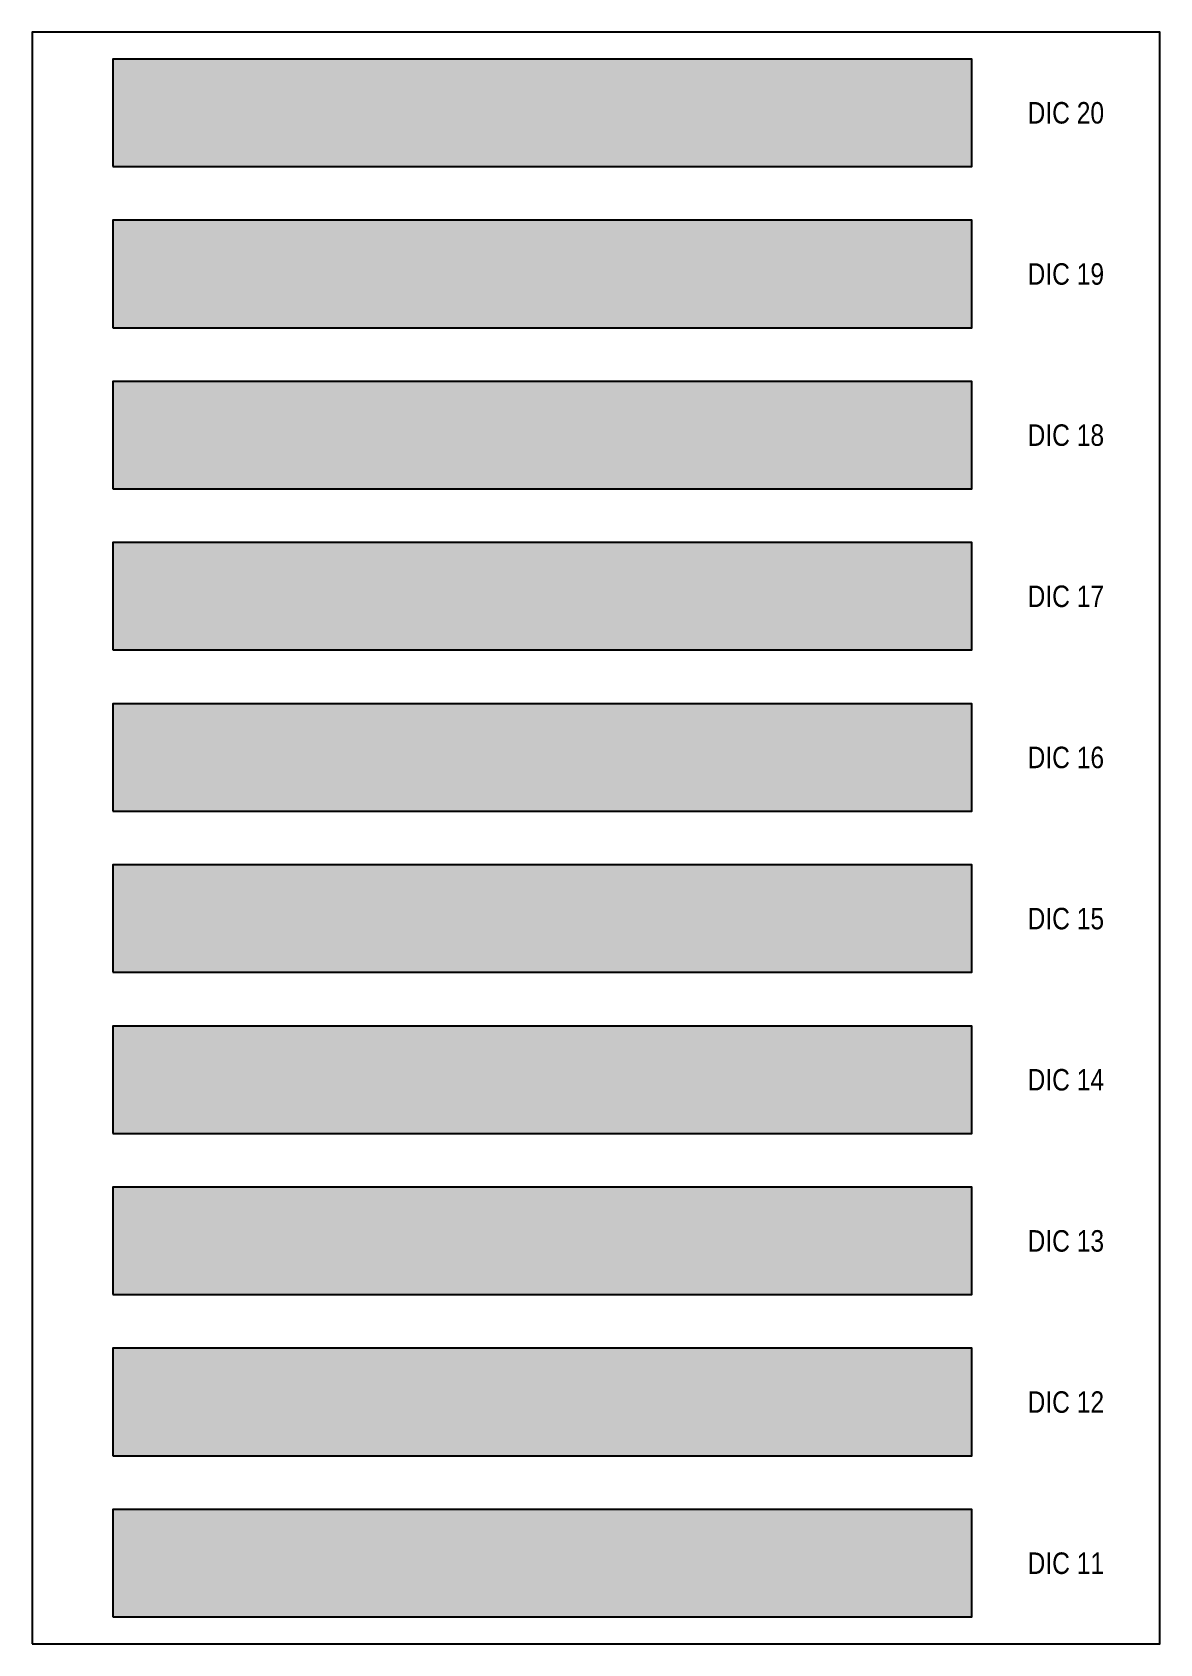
# Model space of a CAD drawing. Header units: millimetres. Extents: x -813692 to 807431, y 0 to 1813163.
# Drawn here: x 0 to 210, y 300 to 600 of the extents above; entities that cross this region are included whole.
import ezdxf
from ezdxf.enums import TextEntityAlignment as Align

# ---------------------------------------------------------------- set-up
doc = ezdxf.new("R2010")
doc.units = ezdxf.units.MM
doc.styles.get("Standard").update_dxf_attribs({"font": 'ARIALN.TTF'})

msp = doc.modelspace()

# ---------------------------------------------------------------- texts
at = {"layer": 'Defpoints', "color": 7, "ltscale": 100}
for s, p in [('DIC 20', (192.5, 585)), ('DIC 20', (192.5, 585)), ('DIC 19', (192.5, 555)), ('DIC 19', (192.5, 555)), ('DIC 18', (192.5, 525)), ('DIC 18', (192.5, 525)), ('DIC 17', (192.5, 495)), ('DIC 17', (192.5, 495)), ('DIC 16', (192.5, 465)), ('DIC 16', (192.5, 465)), ('DIC 15', (192.5, 435)), ('DIC 15', (192.5, 435)), ('DIC 14', (192.5, 405)), ('DIC 14', (192.5, 405)), ('DIC 13', (192.5, 375)), ('DIC 13', (192.5, 375)), ('DIC 12', (192.5, 345)), ('DIC 12', (192.5, 345)), ('DIC 11', (192.5, 315)), ('DIC 11', (192.5, 315))]:
    msp.add_text(s, height=4, dxfattribs=at).set_placement(p, align=Align.MIDDLE)

# ---------------------------------------------------------------- hatches: boundary and pattern name
at = {"layer": 'Defpoints', "ltscale": 100, "true_color": 0x8bcad4}
msp.add_hatch(color=133, dxfattribs=at).paths.add_polyline_path([(15, 575), (175, 575), (175, 595), (15, 595)])
msp.add_hatch(color=133, dxfattribs=at).paths.add_polyline_path([(15, 575), (175, 575), (175, 595), (15, 595)])
at = {"layer": 'Defpoints', "ltscale": 100, "true_color": 0x82cfd4}
msp.add_hatch(color=133, dxfattribs=at).paths.add_polyline_path([(15, 545), (175, 545), (175, 565), (15, 565)])
msp.add_hatch(color=133, dxfattribs=at).paths.add_polyline_path([(15, 545), (175, 545), (175, 565), (15, 565)])
at = {"layer": 'Defpoints', "ltscale": 100, "true_color": 0x63d2d3}
msp.add_hatch(color=133, dxfattribs=at).paths.add_polyline_path([(15, 515), (175, 515), (175, 535), (15, 535)])
msp.add_hatch(color=133, dxfattribs=at).paths.add_polyline_path([(15, 515), (175, 515), (175, 535), (15, 535)])
at = {"layer": 'Defpoints', "ltscale": 100, "true_color": 0x7ad8d4}
msp.add_hatch(color=133, dxfattribs=at).paths.add_polyline_path([(15, 485), (175, 485), (175, 505), (15, 505)])
msp.add_hatch(color=133, dxfattribs=at).paths.add_polyline_path([(15, 485), (175, 485), (175, 505), (15, 505)])
at = {"layer": 'Defpoints', "ltscale": 100, "true_color": 0x5bd6ca}
msp.add_hatch(color=133, dxfattribs=at).paths.add_polyline_path([(15, 455), (175, 455), (175, 475), (15, 475)])
msp.add_hatch(color=133, dxfattribs=at).paths.add_polyline_path([(15, 455), (175, 455), (175, 475), (15, 475)])
at = {"layer": 'Defpoints', "ltscale": 100, "true_color": 0x63d8b7}
msp.add_hatch(color=123, dxfattribs=at).paths.add_polyline_path([(15, 425), (175, 425), (175, 445), (15, 445)])
msp.add_hatch(color=123, dxfattribs=at).paths.add_polyline_path([(15, 425), (175, 425), (175, 445), (15, 445)])
at = {"layer": 'Defpoints', "ltscale": 100, "true_color": 0x91d48c}
msp.add_hatch(color=73, dxfattribs=at).paths.add_polyline_path([(15, 395), (175, 395), (175, 415), (15, 415)])
msp.add_hatch(color=73, dxfattribs=at).paths.add_polyline_path([(15, 395), (175, 395), (175, 415), (15, 415)])
at = {"layer": 'Defpoints', "ltscale": 100, "true_color": 0xa9da90}
msp.add_hatch(color=81, dxfattribs=at).paths.add_polyline_path([(15, 365), (175, 365), (175, 385), (15, 385)])
msp.add_hatch(color=81, dxfattribs=at).paths.add_polyline_path([(15, 365), (175, 365), (175, 385), (15, 385)])
at = {"layer": 'Defpoints', "ltscale": 100, "true_color": 0xbddd80}
msp.add_hatch(color=63, dxfattribs=at).paths.add_polyline_path([(15, 335), (175, 335), (175, 355), (15, 355)])
msp.add_hatch(color=63, dxfattribs=at).paths.add_polyline_path([(15, 335), (175, 335), (175, 355), (15, 355)])
at = {"layer": 'Defpoints', "ltscale": 100, "true_color": 0xc4e280}
msp.add_hatch(color=71, dxfattribs=at).paths.add_polyline_path([(15, 305), (175, 305), (175, 325), (15, 325)])
msp.add_hatch(color=71, dxfattribs=at).paths.add_polyline_path([(15, 305), (175, 305), (175, 325), (15, 325)])

# ---------------------------------------------------------------- linework, layer by layer
at = {"layer": 'Defpoints', "color": 7, "ltscale": 100}
msp.add_lwpolyline([(0, 300), (210, 300), (210, 600), (0, 600)], close=True, dxfattribs=at)
msp.add_lwpolyline([(0, 300), (210, 300), (210, 600), (0, 600)], close=True, dxfattribs=at)
at = {"layer": 'Defpoints', "color": 133, "ltscale": 100, "true_color": 0x8bcad4}
msp.add_lwpolyline([(15, 575), (175, 575), (175, 595), (15, 595)], close=True, dxfattribs=at)
msp.add_lwpolyline([(15, 575), (175, 575), (175, 595), (15, 595)], close=True, dxfattribs=at)
at = {"layer": 'Defpoints', "color": 133, "ltscale": 100, "true_color": 0x82cfd4}
msp.add_lwpolyline([(15, 545), (175, 545), (175, 565), (15, 565)], close=True, dxfattribs=at)
msp.add_lwpolyline([(15, 545), (175, 545), (175, 565), (15, 565)], close=True, dxfattribs=at)
at = {"layer": 'Defpoints', "color": 133, "ltscale": 100, "true_color": 0x63d2d3}
msp.add_lwpolyline([(15, 515), (175, 515), (175, 535), (15, 535)], close=True, dxfattribs=at)
msp.add_lwpolyline([(15, 515), (175, 515), (175, 535), (15, 535)], close=True, dxfattribs=at)
at = {"layer": 'Defpoints', "color": 133, "ltscale": 100, "true_color": 0x7ad8d4}
msp.add_lwpolyline([(15, 485), (175, 485), (175, 505), (15, 505)], close=True, dxfattribs=at)
msp.add_lwpolyline([(15, 485), (175, 485), (175, 505), (15, 505)], close=True, dxfattribs=at)
at = {"layer": 'Defpoints', "color": 133, "ltscale": 100, "true_color": 0x5bd6ca}
msp.add_lwpolyline([(15, 455), (175, 455), (175, 475), (15, 475)], close=True, dxfattribs=at)
msp.add_lwpolyline([(15, 455), (175, 455), (175, 475), (15, 475)], close=True, dxfattribs=at)
at = {"layer": 'Defpoints', "color": 123, "ltscale": 100, "true_color": 0x63d8b7}
msp.add_lwpolyline([(15, 425), (175, 425), (175, 445), (15, 445)], close=True, dxfattribs=at)
msp.add_lwpolyline([(15, 425), (175, 425), (175, 445), (15, 445)], close=True, dxfattribs=at)
at = {"layer": 'Defpoints', "color": 73, "ltscale": 100, "true_color": 0x91d48c}
msp.add_lwpolyline([(15, 395), (175, 395), (175, 415), (15, 415)], close=True, dxfattribs=at)
msp.add_lwpolyline([(15, 395), (175, 395), (175, 415), (15, 415)], close=True, dxfattribs=at)
at = {"layer": 'Defpoints', "color": 81, "ltscale": 100, "true_color": 0xa9da90}
msp.add_lwpolyline([(15, 365), (175, 365), (175, 385), (15, 385)], close=True, dxfattribs=at)
msp.add_lwpolyline([(15, 365), (175, 365), (175, 385), (15, 385)], close=True, dxfattribs=at)
at = {"layer": 'Defpoints', "color": 63, "ltscale": 100, "true_color": 0xbddd80}
msp.add_lwpolyline([(15, 335), (175, 335), (175, 355), (15, 355)], close=True, dxfattribs=at)
msp.add_lwpolyline([(15, 335), (175, 335), (175, 355), (15, 355)], close=True, dxfattribs=at)
at = {"layer": 'Defpoints', "color": 71, "ltscale": 100, "true_color": 0xc4e280}
msp.add_lwpolyline([(15, 305), (175, 305), (175, 325), (15, 325)], close=True, dxfattribs=at)
msp.add_lwpolyline([(15, 305), (175, 305), (175, 325), (15, 325)], close=True, dxfattribs=at)

msp.set_redraw_order([(e.dxf.handle, doc.entitydb.next_handle()) for e in msp.query("TEXT MTEXT ATTDEF DIMENSION ARC_DIMENSION")])  # texts and dimensions are drawn at this point

doc.saveas('drawing.dxf')
